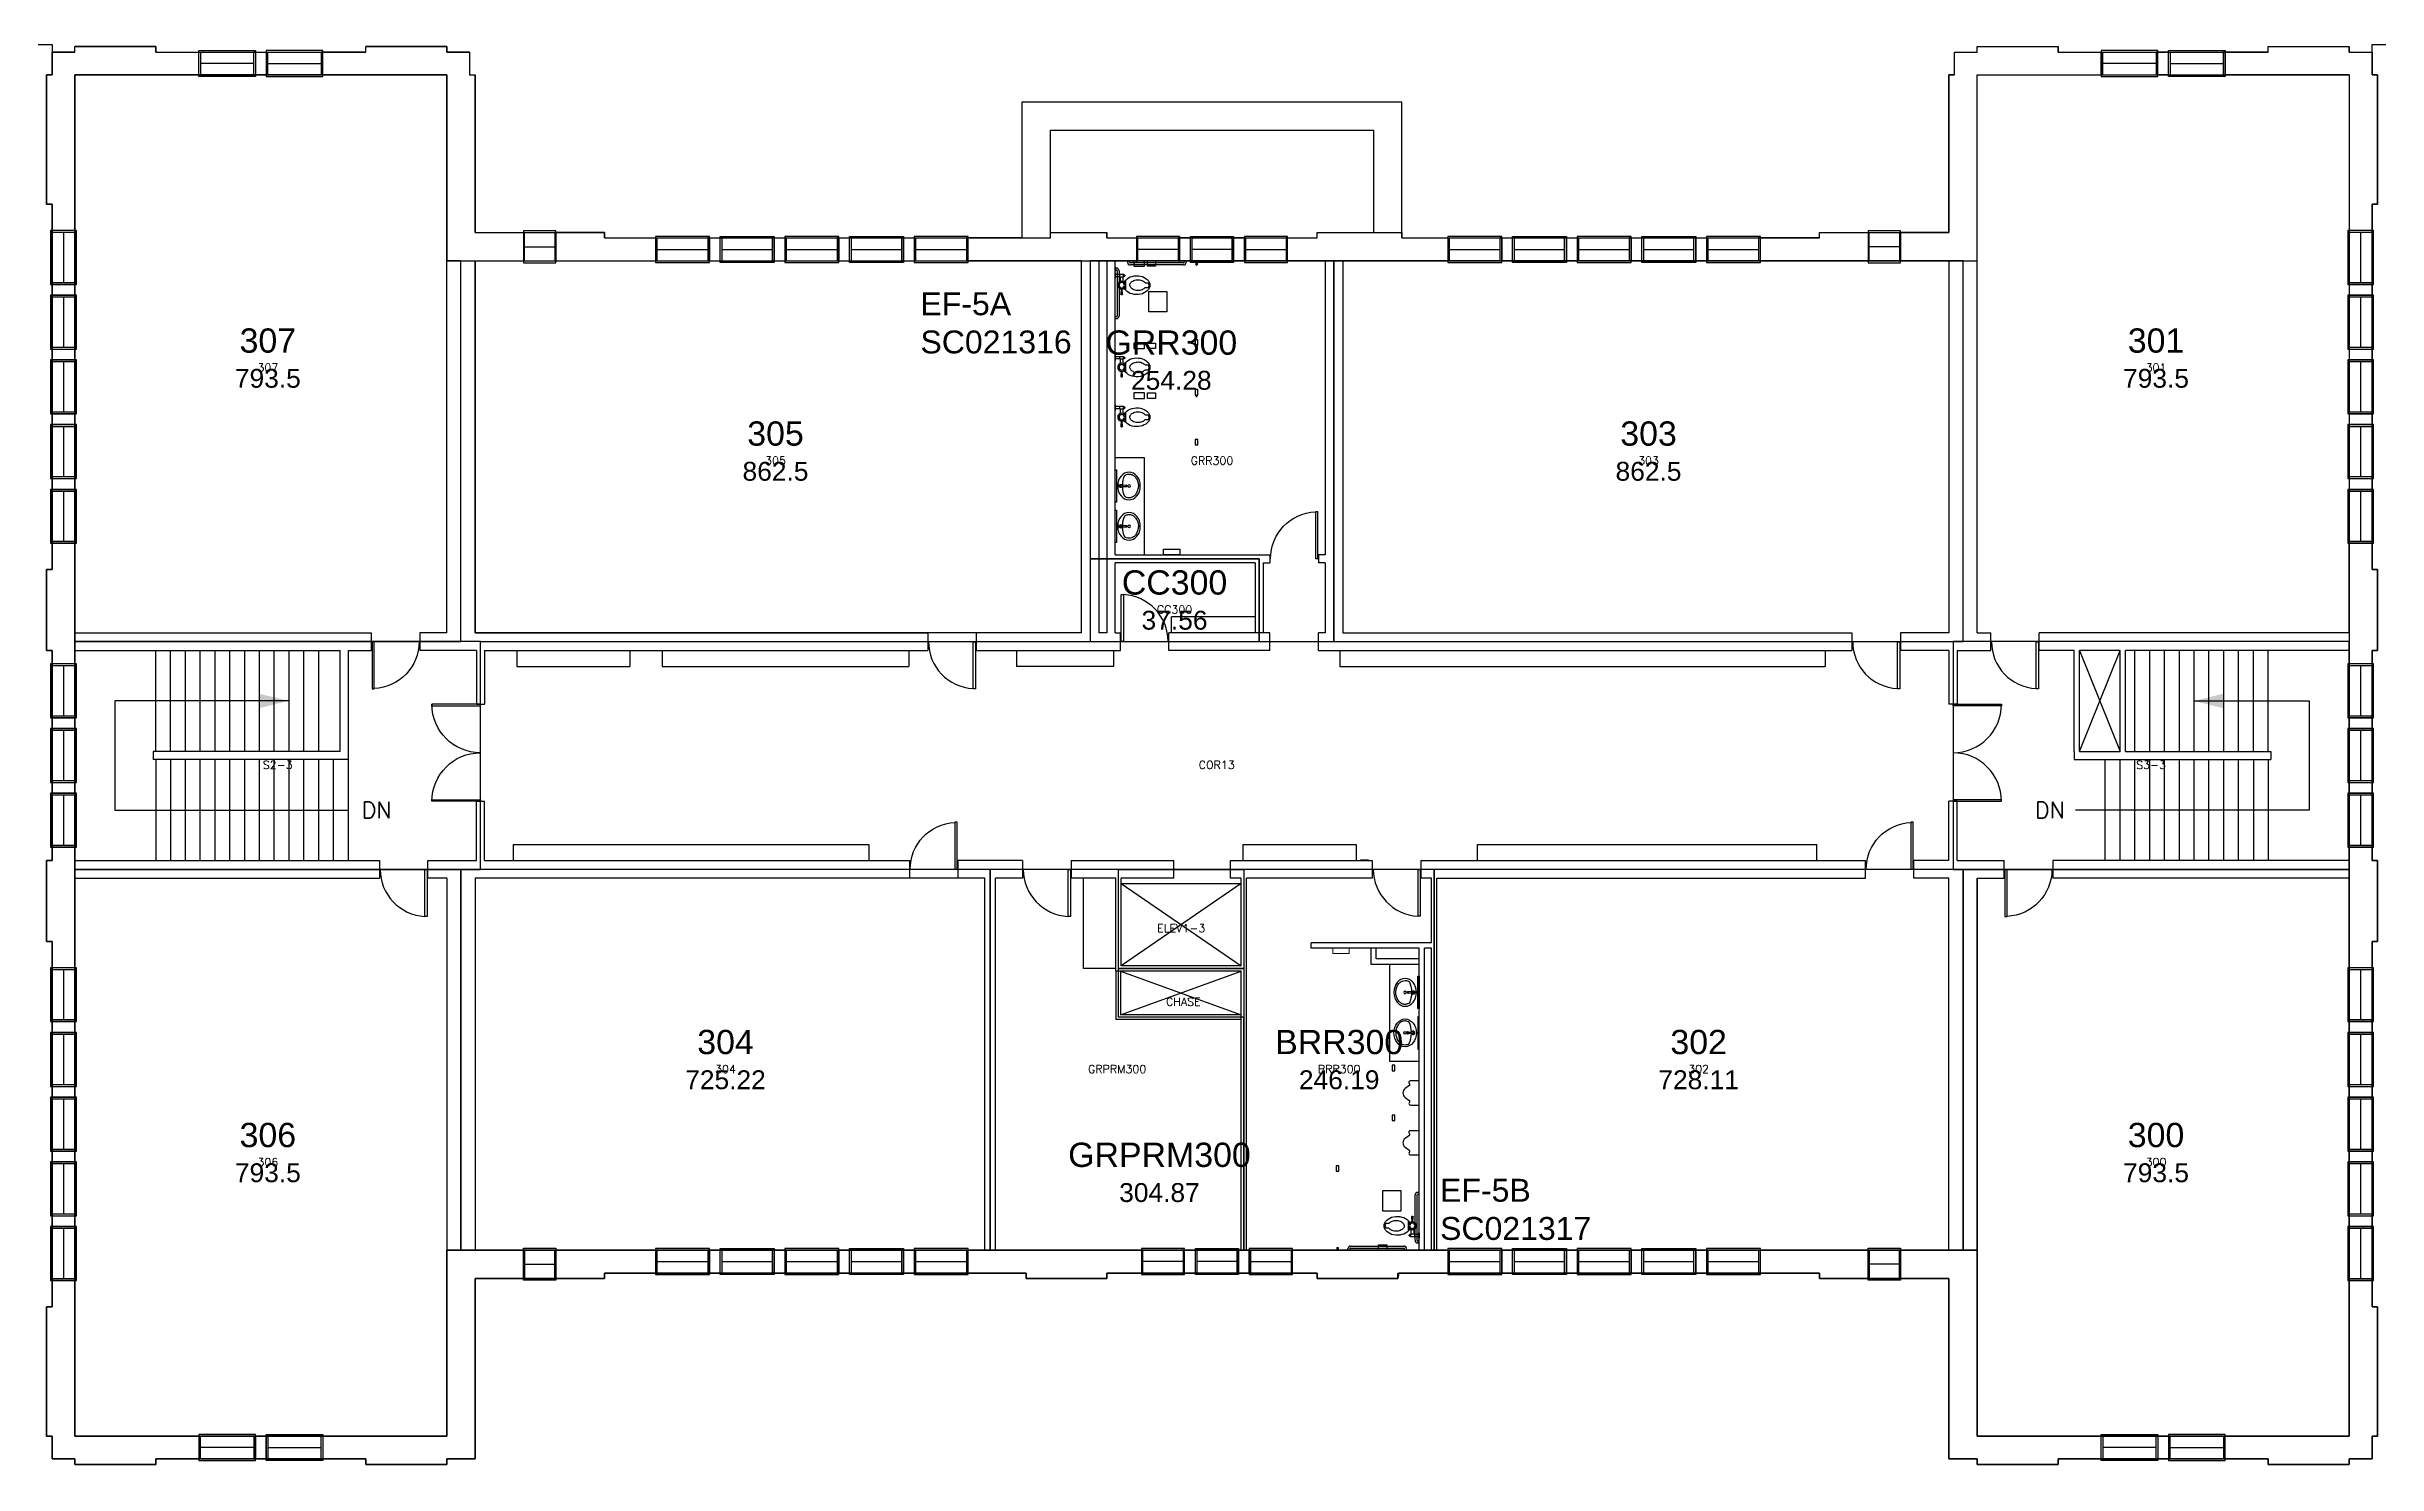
# Model space of a CAD drawing. Header units: inches. Extents: x -13030 to 12419, y -17984 to 4650.
# Drawn here: x -12284 to -10554, y -17732 to -16680 of the extents above; entities that cross this region are included whole.
import ezdxf
from ezdxf.enums import TextEntityAlignment as Align

# ---------------------------------------------------------------- set-up
doc = ezdxf.new("R2010")
doc.units = ezdxf.units.IN
doc.header["$LTSCALE"] = 48
doc.header["$MEASUREMENT"] = 0
doc.layers.get('0').update_dxf_attribs({"linetype": 'CONTINUOUS'})
for name, color, linetype in [('A-DOOR', 30, 'CONTINUOUS'), ('a-flor-chas', 41, 'CONTINUOUS'), ('A-FLOR-STRS', 30, 'CONTINUOUS'), ('A-FLR-TPTN', 30, 'CONTINUOUS'), ('A-FURN', 41, 'CONTINUOUS'), ('A-PFIX', 3, 'CONTINUOUS'), ('a-wall-int', 1, 'CONTINUOUS'), ('A-WALLS', 1, 'CONTINUOUS'), ('A-WIN', 30, 'CONTINUOUS'), ('CAFM_BLDG_OTLN', 41, 'CONTINUOUS'), ('CAFM_Gross', 200, 'CONTINUOUS'), ('CAFM_ID', 8, 'CONTINUOUS'), ('CAFM_MeasuredGross', 50, 'CONTINUOUS'), ('CAFM_SPACE', 5, 'CONTINUOUS'), ('CAFM_Space_Label', 7, 'CONTINUOUS'), ('FCA HVAC EQ', 30, 'CONTINUOUS')]:
    doc.layers.add(name, color=color, linetype=linetype)
doc.layers.add('A-FLOR-SPCL', color=2, linetype='CONTINUOUS', lineweight=15)
doc.layers.add('A-Flor-Tptn', color=30, linetype='CONTINUOUS', lineweight=18)
doc.styles.add('ARIAL', font='arial.ttf')
doc.styles.add('ATT', font='txt')
doc.styles.add('CAFM-TXT', font='txt.shx', dxfattribs={"height": 6})
doc.styles.add('ROMANS', font='ROMANS.shx')

msp = doc.modelspace()

# ---------------------------------------------------------------- texts
at = {"layer": 'A-FLOR-STRS', "style": 'ROMANS'}
for p in [(-12050.1, -17252.3), (-10808.1, -17252.3)]:
    msp.add_text('DN', height=12, dxfattribs=at).set_placement(p)
at = {"layer": 'CAFM_ID', "style": 'CAFM-TXT'}
for s, p in [('307', (-12119.9, -16921)), ('301', (-10718.4, -16921)), ('305', (-11743.1, -16990)), ('GRR300', (-11419.1, -16990)), ('303', (-11095.1, -16990)), ('CC300', (-11446.9, -17100.5)), ('S2-3', (-12112.6, -17215.8)), ('COR13', (-11415.6, -17215.8)), ('S3-3', (-10722.1, -17215.8)), ('ELEV1-3', (-11442, -17337)), ('CHASE', (-11440.4, -17391.5)), ('304', (-11780.2, -17441.5)), ('GRPRM300', (-11489.5, -17441.5)), ('BRR300', (-11324.7, -17441.5)), ('302', (-11057.9, -17441.5)), ('306', (-12119.9, -17510.5)), ('300', (-10718.4, -17510.5))]:
    msp.add_text(s, height=6, dxfattribs=at).set_placement(p, align=Align.CENTER)
at = {"layer": 'CAFM_Space_Label', "color": 7, "char_height": 0.2, "attachment_point": 5}
for s, insert in [('{\\fArial.ttf;\\H18;307}{\\fArial.ttf;\\H14;\\P793.5}', (-12119.9, -16911)), ('{\\fArial.ttf;\\H18;GRR300}{\\fArial.ttf;\\H14;\\P254.28}', (-11449.3, -16912.5)), ('{\\fArial.ttf;\\H18;301}{\\fArial.ttf;\\H14;\\P793.5}', (-10718.4, -16911)), ('{\\fArial.ttf;\\H18;305}{\\fArial.ttf;\\H14;\\P862.5}', (-11743.1, -16980)), ('{\\fArial.ttf;\\H18;303}{\\fArial.ttf;\\H14;\\P862.5}', (-11095.1, -16980)), ('{\\fArial.ttf;\\H18;CC300}{\\fArial.ttf;\\H14;\\P37.56}', (-11446.9, -17090.5)), ('{\\fArial.ttf;\\H18;304}{\\fArial.ttf;\\H14;\\P725.22}', (-11780.2, -17431.5)), ('{\\fArial.ttf;\\H18;BRR300}{\\fArial.ttf;\\H14;\\P246.19}', (-11324.7, -17431.5)), ('{\\fArial.ttf;\\H18;302}{\\fArial.ttf;\\H14;\\P728.11}', (-11057.9, -17431.5)), ('{\\fArial.ttf;\\H18;306}{\\fArial.ttf;\\H14;\\P793.5}', (-12119.9, -17500.5)), ('{\\fArial.ttf;\\H18;300}{\\fArial.ttf;\\H14;\\P793.5}', (-10718.4, -17500.5)), ('{\\fArial.ttf;\\H18;GRPRM300}{\\fArial.ttf;\\H14;\\P304.87}', (-11458.1, -17515.2))]:
    msp.add_mtext(s, dxfattribs=dict(at, insert=insert))
at = {"layer": 'FCA HVAC EQ', "char_height": 17, "width": 121.721, "attachment_point": 1, "style": 'ARIAL'}
for s, insert in [('EF-5A\\PSC021316', (-11635.5, -16862.1)), ('EF-5B\\PSC021317', (-11249.8, -17519.9))]:
    msp.add_mtext(s, dxfattribs=dict(at, insert=insert))

# ---------------------------------------------------------------- blocks, each defined once
blk = doc.blocks.new('WN1')
for p, q in [((0, -0.5625), (0, 0.5625)), ((0, 0.5625), (1, 0.5625)), ((0, 0.5), (0.03125, 0.5)), ((0.03125, 0.5), (0.03125, -0.5)), ((1, 0.5), (0.96875, 0.5)), ((0.96875, -0.5), (0.96875, 0.5)), ((1, 0.5625), (1, -0.5625)), ((0.03125, 0), (0.96875, 0)), ((0, -0.5), (0.03125, -0.5)), ((1, -0.5625), (0, -0.5625)), ((1, -0.5), (0.96875, -0.5))]:
    blk.add_line(p, q)
blk = doc.blocks.new('DR-S90')
for p, q in [((0.015, 0.005), (0.015, 0.97)), ((0.015, 0.97), (0.062, 0.97)), ((0.062, 0.97), (0.062, 0.005)), ((0.062, 0.005), (0.015, 0.005))]:
    blk.add_line(p, q)
blk.add_arc((0.015, 0), 0.97, 360, 87.217)
blk = doc.blocks.new('DR-DOUB')
for p, q in [((0, 0.5), (0.015625, 0.5)), ((0, 0), (0, 0.5)), ((0.015625, 0.5), (0.015625, 0)), ((1, 0.5), (0.984375, 0.5)), ((0.984375, 0.5), (0.984375, 0)), ((1, 0), (1, 0.5)), ((0.015625, 0), (0, 0)), ((0.984375, 0), (1, 0))]:
    blk.add_line(p, q)
for centre, start, end in [((0, 0), 0, 90), ((1, 0), 90, 180)]:
    blk.add_arc(centre, 0.5, start, end)
blk = doc.blocks.new('LEADARR2')
blk.add_solid([(0, 0), (1, 0.25), (1, -0.25)])
blk = doc.blocks.new('A$C158C44AE')
at = {"ltscale": 0.5}
for p, q in [((0, 39), (0.2, 39)), ((0, 36), (0.2, 36)), ((0.2, 39), (0.2, 36)), ((0.2, 38.3), (1, 38.3)), ((0.2, 36.8), (1, 36.8)), ((1.5, 36.3), (1.5, 2.8)), ((3, 36.3), (3, 2.8)), ((8.5, 43.6), (8.5, 43.4)), ((11.5, 43.4), (8.5, 43.4)), ((9.3, 43.4), (9.3, 42.6)), ((10.8, 43.4), (10.8, 42.6)), ((50.8, 42.1), (11.3, 42.1)), ((50.8, 40.6), (11.3, 40.6)), ((11.5, 43.6), (11.5, 43.4)), ((50.5, 43.6), (50.5, 43.4)), ((53.5, 43.4), (50.5, 43.4)), ((51.3, 43.4), (51.3, 42.6)), ((52.8, 43.4), (52.8, 42.6)), ((53.5, 43.6), (53.5, 43.4)), ((0, 3), (0.2, 3)), ((0, 0), (0.2, 0)), ((0.2, 0), (0.2, 3)), ((0.2, 2.3), (1, 2.3)), ((0.2, 0.8), (1, 0.8))]:
    blk.add_line(p, q, dxfattribs=at)
for centre, radius, start, end in [((1, 36.3), 2, 0, 90), ((1, 36.3), 0.5, 0, 90), ((11.3, 42.6), 2, 180, 270), ((11.3, 42.6), 0.5, 180, 270), ((50.8, 42.6), 2, 270, 0), ((50.8, 42.6), 0.5, 270, 0), ((1, 2.8), 0.5, 270, 0), ((1, 2.8), 2, 270, 0)]:
    blk.add_arc(centre, radius, start, end, dxfattribs=at)
blk = doc.blocks.new('uri2')
at = {"flags": 128}
blk.add_lwpolyline([(10.4, 3.3), (7.6, 5.3, -0.277747), (7, 6.1), (7, 6.3, -0.158056), (7.3, 7.3, 0.609508), (6.4, 9), (0, 9), (0, -9), (6.6, -9, 0.685186), (7.4, -7.1, -0.211068), (7, -6.3), (7, -6.1, -0.277747), (7.6, -5.3), (10.4, -3.3, 0.481728), (10.4, 3.3)], format="xyb", close=True, dxfattribs=at)
blk = doc.blocks.new('push lav')
for p, q in [((0.8, -6.1), (-0.7, -6.1)), ((-0.4, -4.7), (-0.5, -2.2)), ((0.5, -2.2), (0.4, -4.7))]:
    blk.add_line(p, q)
for points in [[(-7.9, -3.2, 0.098679), (-0.6, -4.8, 0.098679)], [(0.7, -4.8, 0.097688), (7.9, -3.2)]]:
    blk.add_lwpolyline(points, format="xyb")
blk.add_lwpolyline([(-0.2, -4.7), (0.2, -4.7, -0.414214), (0.8, -5.3), (0.8, -6.9, -0.414214), (0.7, -7), (-0.6, -7, -0.414214), (-0.7, -6.9), (-0.7, -5.3, -0.414214)], format="xyb", close=True)
blk.add_circle((0, 0), 0.933)
for centre, radius, start, end in [((0, -6.2), 1.25, 128.8964, 51.1036), ((0, -6.2), 1, 142.1808, 218.2793), ((0, -2.2), 0.699, 313.1856, 225.4202), ((0, -6.2), 1, 233.5734, 306.4266), ((0, -2.2), 0.498, 354.7676, 181.7296), ((0, -6.2), 1, 321.7207, 37.8192)]:
    blk.add_arc(centre, radius, start, end)
blk.add_ellipse((0, -0.1), major_axis=(-10.3, 0), ratio=0.812465)
blk.add_open_spline([(7.9, -3.2), (8, -2.9), (8.2, -2.7), (8.6, -1.7), (8.8, -1), (8.9, 0.6), (8.7, 1.4), (8.1, 2.9), (7.6, 3.6), (6.3, 4.8), (5.5, 5.4), (3.6, 6.3), (2.6, 6.6), (0.5, 6.9), (-0.6, 6.9), (-2.7, 6.5), (-3.7, 6.2), (-5.6, 5.3), (-6.4, 4.8), (-7.6, 3.5), (-8.1, 2.8), (-8.7, 1.3), (-8.8, 0.6), (-8.8, -0.1), (-8.8, -0.7), (-8.7, -1.3), (-8.4, -2.3), (-8.2, -2.8), (-7.9, -3.2)], degree=3, knots=[2.657916, 2.657916, 2.657916, 2.657916, 2.76688, 2.76688, 3.121874, 3.121874, 3.476868, 3.476868, 3.831863, 3.831863, 4.186857, 4.186857, 4.541851, 4.541851, 4.896845, 4.896845, 5.251839, 5.251839, 5.606834, 5.606834, 5.961828, 5.961828, 6.283185, 6.283185, 6.283185, 6.565106, 6.565106, 6.766844, 6.766844, 6.766844, 6.766844])
blk = doc.blocks.new('toidy3')
at = {"color": 0, "linetype": 'ByBlock', "lineweight": -2}
for p, q in [((4.6, 3), (4.4, 6.7)), ((4.6, 7), (5.3, 7)), ((5.6, 6.7), (5.4, 3)), ((8, 3.7), (8, -3.7)), ((22.4, 1.8), (25.7, 1.8)), ((3.5, -6.3), (0.2, -6.3)), ((3.5, -7.9), (0.2, -7.9)), ((4, -2.8), (4, -6)), ((6, -2.8), (6, -6)), ((22.4, -1.8), (25.7, -1.8))]:
    blk.add_line(p, q, dxfattribs=at)
for points in [[(0, -9.1), (0.2, -9.1), (0.2, -5.1), (0, -5.1)], [(3.5, -8.1), (6.4, -8.1), (6.4, -6), (3.5, -6)], [(6.4, -7.9), (6.9, -7.9), (6.9, -6.3), (6.4, -6.3)], [(6.9, -7.4), (7.3, -7.4), (7.3, -6.7), (6.9, -6.7)]]:
    blk.add_lwpolyline(points, close=True, dxfattribs=at)
for radius in [3.02, 2.02]:
    blk.add_circle((5, 0), radius, dxfattribs=at)
for centre, radius, start, end in [((4.6, 6.7), 0.25, 90, 185.3528), ((5.3, 6.7), 0.25, 354.6472, 90), ((3.6, 8), 6.17, 298.4995, 315.9186), ((3.6, -8), 6.17, 44.0814, 61.5005)]:
    blk.add_arc(centre, radius, start, end, dxfattribs=at)
blk.add_ellipse((16.2, 0), major_axis=(9.75, 0), ratio=0.717949, start_param=3.703662, end_param=8.862708, dxfattribs=at)
for points, knots in [([(22.4, 1.8), (22.2, 1.9), (22.1, 2.1), (21.6, 2.5), (21.3, 2.8), (20.4, 3.3), (19.8, 3.5), (18.7, 3.8), (18.1, 3.9), (16.9, 4), (16.3, 4), (15.2, 3.8), (14.6, 3.7), (13.6, 3.3), (13.1, 3), (12.3, 2.5), (12, 2.2), (11.5, 1.5), (11.3, 1.2), (11.1, 0.6), (11, 0.3), (11, 0), (11, 0), (11, 0), (11, -0.3), (11, -0.6), (11.3, -1.2), (11.4, -1.5), (11.9, -2.1), (12.2, -2.4), (13, -3), (13.5, -3.2), (14.5, -3.6), (15, -3.8), (16.2, -4), (16.8, -4), (18, -4), (18.6, -3.9), (19.7, -3.6), (20.3, -3.4), (21.2, -2.9), (21.6, -2.6), (22.1, -2.1), (22.2, -1.9), (22.4, -1.8)], [3.676977, 3.676977, 3.676977, 3.676977, 3.813181, 3.813181, 4.085551, 4.085551, 4.357921, 4.357921, 4.630291, 4.630291, 4.902661, 4.902661, 5.175031, 5.175031, 5.447402, 5.447402, 5.719772, 5.719772, 5.992142, 5.992142, 6.264512, 6.264512, 6.283185, 6.283185, 6.283185, 6.555555, 6.555555, 6.827925, 6.827925, 7.100296, 7.100296, 7.372666, 7.372666, 7.645036, 7.645036, 7.917406, 7.917406, 8.189776, 8.189776, 8.462146, 8.462146, 8.734516, 8.734516, 8.889387, 8.889387, 8.889387, 8.889387]), ([(24.6, -1.8), (24.7, -1.5), (24.8, -1.1), (25.1, -0.2), (25, 0.5), (24.8, 1.4), (24.7, 1.6), (24.6, 1.8)], [2.8272874, 2.8272874, 2.8272874, 2.8272874, 2.9918259, 2.9918259, 3.3572959, 3.3572959, 3.4559427, 3.4559427, 3.4559427, 3.4559427])]:
    blk.add_open_spline(points, degree=3, knots=knots, dxfattribs=at)
at = {"style": 'ATT', "text_generation_flag": 4}
for tag, p, flags in [('ROOM_NUMBER', (36.1, -17.5), 1), ('ITEM', (36.1, -2.5), 3)]:
    blk.add_attdef(tag, p, '', height=6, dxfattribs=dict(at, flags=flags))

# ---------------------------------------------------------------- linework, layer by layer
at = {"layer": 'A-DOOR'}
for p, q in [((-11266.2, -17325), (-11266.2, -17290.3)), ((-11266.2, -17290.3), (-11264.5, -17290.3)), ((-11264.5, -17290.3), (-11264.5, -17325)), ((-11264.5, -17325), (-11266.2, -17325))]:
    msp.add_line(p, q, dxfattribs=at)
msp.add_ellipse((-11264.5, -17290.1), major_axis=(-24.7, -24.7), ratio=1, start_param=5.497787, end_param=7.020011, dxfattribs=at)
at = {"layer": 'a-flor-chas'}
for p, q in [((-11487, -17398.2), (-11397.4, -17365.8)), ((-11487, -17365.8), (-11397.4, -17398.2))]:
    msp.add_line(p, q, dxfattribs=at)
at = {"layer": 'A-FLOR-SPCL'}
msp.add_line((-11302.9, -17283.1), (-11308.9, -17283.1), dxfattribs=at)
at = {"layer": 'A-FLOR-STRS'}
for p, q in [((-12203.1, -17202.8), (-12203.1, -17127.8)), ((-12192.1, -17202.8), (-12192.1, -17127.8)), ((-12181.1, -17202.8), (-12181.1, -17127.8)), ((-12170.1, -17202.8), (-12170.1, -17127.8)), ((-12159.1, -17202.8), (-12159.1, -17127.8)), ((-12148.1, -17202.8), (-12148.1, -17127.8)), ((-12137.1, -17152.6), (-12137.1, -17127.8)), ((-12126.1, -17202.8), (-12126.1, -17127.8)), ((-12115.1, -17202.8), (-12115.1, -17127.8)), ((-12104.1, -17202.8), (-12104.1, -17127.8)), ((-12093.1, -17202.8), (-12093.1, -17127.8)), ((-12082.1, -17202.8), (-12082.1, -17127.8)), ((-10775.1, -17202.8), (-10745.1, -17127.8)), ((-10775.1, -17127.8), (-10745.1, -17202.8)), ((-10734.1, -17202.8), (-10734.1, -17127.8)), ((-10723.1, -17202.8), (-10723.1, -17127.8)), ((-10712.1, -17202.8), (-10712.1, -17127.8)), ((-10701.1, -17202.8), (-10701.1, -17127.8)), ((-10690.1, -17202.8), (-10690.1, -17127.8)), ((-10679.1, -17202.8), (-10679.1, -17127.8)), ((-10668.1, -17202.8), (-10668.1, -17127.8)), ((-10657.1, -17202.8), (-10657.1, -17127.8)), ((-10646.1, -17202.8), (-10646.1, -17127.8)), ((-10635.1, -17202.8), (-10635.1, -17127.8)), ((-12137.1, -17202.8), (-12137.1, -17152.9)), ((-12233.4, -17165.3), (-12233.4, -17246.3)), ((-12104.8, -17165.3), (-12233.4, -17165.3)), ((-10690.1, -17165.3), (-10604.8, -17165.3)), ((-10604.8, -17165.3), (-10604.8, -17246.3)), ((-12203.1, -17208.8), (-12203.1, -17283.8)), ((-12192.1, -17208.8), (-12192.1, -17283.8)), ((-12181.1, -17283.8), (-12181.1, -17208.8)), ((-12170.1, -17283.8), (-12170.1, -17208.8)), ((-12159.1, -17283.8), (-12159.1, -17208.8)), ((-12148.1, -17283.8), (-12148.1, -17208.8)), ((-12137.1, -17283.8), (-12137.1, -17208.8)), ((-12126.1, -17283.8), (-12126.1, -17208.8)), ((-12115.1, -17283.8), (-12115.1, -17208.8)), ((-12104.1, -17283.8), (-12104.1, -17208.8)), ((-12093.1, -17283.8), (-12093.1, -17208.8)), ((-12082.1, -17283.8), (-12082.1, -17208.8)), ((-12071.1, -17283.8), (-12071.1, -17208.8)), ((-12060.1, -17283.8), (-12060.1, -17208.8)), ((-10756.1, -17283.8), (-10756.1, -17208.8)), ((-10745.1, -17283.8), (-10745.1, -17208.8)), ((-10734.1, -17283.8), (-10734.1, -17208.8)), ((-10723.1, -17283.8), (-10723.1, -17208.8)), ((-10712.1, -17283.8), (-10712.1, -17208.8)), ((-10701.1, -17283.8), (-10701.1, -17208.8)), ((-10690.1, -17283.8), (-10690.1, -17208.8)), ((-10679.1, -17283.8), (-10679.1, -17208.8)), ((-10668.1, -17283.8), (-10668.1, -17208.8)), ((-10657.1, -17283.8), (-10657.1, -17208.8)), ((-10646.1, -17208.8), (-10646.1, -17283.8)), ((-10635.1, -17208.8), (-10635.1, -17283.8)), ((-12233.4, -17246.3), (-12060.1, -17246.3)), ((-10604.8, -17246.3), (-10778.1, -17246.3))]:
    msp.add_line(p, q, dxfattribs=at)
at = {"layer": 'A-Flor-Tptn'}
msp.add_lwpolyline([(-11329.3, -17348.8), (-11329.3, -17352.8), (-11317.3, -17352.8), (-11317.3, -17348.8), (-11329.3, -17348.8)], dxfattribs=at)
at = {"layer": 'A-FLR-TPTN'}
for p, q in [((-11431.1, -16838.8), (-11431.1, -16841.8)), ((-11431.1, -16841.8), (-11430.1, -16841.8)), ((-11430.1, -16838.8), (-11430.1, -16841.8)), ((-11431.1, -16902.3), (-11430.1, -16902.3)), ((-11431.1, -16939.3), (-11430.1, -16939.3)), ((-11491.1, -16993.8), (-11490.1, -16993.8)), ((-11490.1, -16993.8), (-11490.1, -17017.8)), ((-11490.1, -17017.8), (-11491.1, -17017.8)), ((-11491.1, -17023.8), (-11490.1, -17023.8)), ((-11490.1, -17023.8), (-11490.1, -17047.8)), ((-11490.1, -17047.8), (-11491.1, -17047.8)), ((-11266.4, -17393.6), (-11266.4, -17369.6)), ((-11266.4, -17369.6), (-11265.4, -17369.6)), ((-11265.4, -17369.6), (-11265.4, -17393.6)), ((-11265.4, -17393.6), (-11266.4, -17393.6)), ((-11266.4, -17399.6), (-11266.4, -17423.6)), ((-11265.4, -17399.6), (-11266.4, -17399.6)), ((-11265.4, -17423.6), (-11265.4, -17399.6)), ((-11266.4, -17423.6), (-11265.4, -17423.6)), ((-11326.4, -17570.8), (-11325.4, -17570.8)), ((-11326.4, -17570.8), (-11326.4, -17572.8)), ((-11325.4, -17570.8), (-11325.4, -17572.8))]:
    msp.add_line(p, q, dxfattribs=at)
for points in [[(-11477.1, -16842.8), (-11469.1, -16842.8), (-11469.1, -16838.8), (-11477.1, -16838.8), (-11477.1, -16842.8)], [(-11467.1, -16838.8), (-11461.1, -16838.8), (-11461.1, -16842.8), (-11467.1, -16842.8), (-11467.1, -16838.8)], [(-11477.1, -16903.8), (-11469.1, -16903.8), (-11469.1, -16899.8), (-11477.1, -16899.8), (-11477.1, -16903.8)], [(-11467.1, -16899.8), (-11461.1, -16899.8), (-11461.1, -16903.8), (-11467.1, -16903.8), (-11467.1, -16899.8)], [(-11431.6, -16897.3), (-11431.6, -16901.3), (-11429.6, -16901.3), (-11429.6, -16897.3), (-11431.6, -16897.3)], [(-11431.6, -16934.3), (-11431.6, -16938.3), (-11429.6, -16938.3), (-11429.6, -16934.3), (-11431.6, -16934.3)], [(-11477.1, -16940.8), (-11469.1, -16940.8), (-11469.1, -16936.8), (-11477.1, -16936.8), (-11477.1, -16940.8)], [(-11467.1, -16936.8), (-11461.1, -16936.8), (-11461.1, -16940.8), (-11467.1, -16940.8), (-11467.1, -16936.8)], [(-11431.6, -16971.3), (-11431.6, -16975.3), (-11429.6, -16975.3), (-11429.6, -16971.3), (-11431.6, -16971.3)], [(-11455.1, -17056.8), (-11455.1, -17052.8), (-11443.1, -17052.8), (-11443.1, -17056.8), (-11455.1, -17056.8)], [(-11285.4, -17435.7), (-11285.4, -17439.7), (-11283.4, -17439.7), (-11283.4, -17435.7), (-11285.4, -17435.7)], [(-11285.4, -17472.7), (-11285.4, -17476.7), (-11283.4, -17476.7), (-11283.4, -17472.7), (-11285.4, -17472.7)], [(-11326.9, -17510.3), (-11326.9, -17514.3), (-11324.9, -17514.3), (-11324.9, -17510.3), (-11326.9, -17510.3)], [(-11289.4, -17572.8), (-11295.4, -17572.8), (-11295.4, -17568.8), (-11289.4, -17568.8), (-11289.4, -17572.8)]]:
    msp.add_lwpolyline(points, dxfattribs=at)
at = {"layer": 'A-FURN'}
for p, q in [((-11387.1, -17102.8), (-11449.1, -17102.8)), ((-11449.1, -17114.8), (-11449.1, -17102.8)), ((-11935.1, -17127.8), (-11935.1, -17139.8)), ((-11935.1, -17139.8), (-11851.1, -17139.8)), ((-11851.1, -17127.8), (-11851.1, -17139.8)), ((-11827.1, -17127.8), (-11827.1, -17139.8)), ((-11827.1, -17139.8), (-11644.1, -17139.8)), ((-11644.1, -17127.8), (-11644.1, -17139.8)), ((-11564.1, -17127.8), (-11564.1, -17139.8)), ((-11492.1, -17139.8), (-11564.1, -17139.8)), ((-11492.1, -17127.8), (-11492.1, -17139.8)), ((-11324.1, -17127.8), (-11324.1, -17139.8)), ((-11324.1, -17139.8), (-10964.1, -17139.8)), ((-10964.1, -17127.8), (-10964.1, -17139.8)), ((-11937.7, -17271.8), (-11673.7, -17271.8)), ((-11937.7, -17271.8), (-11937.7, -17283.8)), ((-11673.7, -17271.8), (-11673.7, -17283.8)), ((-11396.1, -17271.8), (-11312.1, -17271.8)), ((-11396.1, -17271.8), (-11396.1, -17283.8)), ((-11312.1, -17271.8), (-11312.1, -17283.8)), ((-11222.1, -17271.8), (-10970.1, -17271.8)), ((-11222.1, -17283.8), (-11222.1, -17271.8)), ((-10970.1, -17283.8), (-10970.1, -17271.8)), ((-11514.6, -17363.8), (-11514.6, -17296.8)), ((-11397.4, -17300.8), (-11486.6, -17361.8)), ((-11486.6, -17300.8), (-11397.4, -17361.8)), ((-11486.6, -17300.8), (-11397.4, -17300.8)), ((-11490.6, -17363.8), (-11514.6, -17363.8))]:
    msp.add_line(p, q, dxfattribs=at)
for points in [[(-11469.1, -17056.8), (-11469.1, -16984.8), (-11491.1, -16984.8)], [(-11287.4, -17360.6), (-11287.4, -17432.6), (-11265.4, -17432.6)]]:
    msp.add_lwpolyline(points, dxfattribs=at)
at = {"layer": 'A-PFIX'}
for p, q in [((-11491.1, -17013.7), (-11491.1, -16989.7)), ((-11491.1, -17013.7), (-11491.1, -16989.7)), ((-11491.1, -17043.7), (-11491.1, -17019.7)), ((-11491.1, -17043.7), (-11491.1, -17019.7))]:
    msp.add_line(p, q, dxfattribs=at)
at = {"layer": 'a-wall-int'}
for p, q in [((-11490.6, -17365.8), (-11490.6, -17401.8)), ((-11487, -17365.8), (-11487, -17398.2)), ((-11397.4, -17401.8), (-11490.6, -17401.8)), ((-11397.4, -17398.2), (-11487, -17398.2))]:
    msp.add_line(p, q, dxfattribs=at)
at = {"layer": 'A-WALLS'}
for p, q in [((-12263.1, -16683.8), (-12280.1, -16683.8)), ((-12280.1, -16700.8), (-12280.1, -16683.8)), ((-12263.1, -16683.8), (-12263.1, -16679.8)), ((-12203.1, -16679.8), (-12263.1, -16679.8)), ((-12203.1, -16683.8), (-12203.1, -16679.8)), ((-12203.1, -16683.8), (-12171.1, -16683.8)), ((-12171.1, -16700.8), (-12171.1, -16683.8)), ((-12129.1, -16683.8), (-12121.1, -16683.8)), ((-12129.1, -16683.8), (-12129.1, -16700.8)), ((-12121.1, -16683.8), (-12121.1, -16700.8)), ((-12047.1, -16683.8), (-12079.1, -16683.8)), ((-12079.1, -16700.8), (-12079.1, -16683.8)), ((-12047.1, -16683.8), (-12047.1, -16679.8)), ((-11987.1, -16679.8), (-12047.1, -16679.8)), ((-11987.1, -16683.8), (-11987.1, -16679.8)), ((-11970.1, -16683.8), (-11987.1, -16683.8)), ((-11970.1, -16683.8), (-11970.1, -16700.8)), ((-10868.1, -16700.8), (-10868.1, -16683.8)), ((-10868.1, -16683.8), (-10851.1, -16683.8)), ((-10851.1, -16683.8), (-10851.1, -16679.8)), ((-10851.1, -16679.8), (-10791.1, -16679.8)), ((-10791.1, -16683.8), (-10791.1, -16679.8)), ((-10791.1, -16683.8), (-10759.1, -16683.8)), ((-10759.1, -16700.8), (-10759.1, -16683.8)), ((-10717.1, -16700.8), (-10717.1, -16683.8)), ((-10709.1, -16683.8), (-10717.1, -16683.8)), ((-10709.1, -16700.8), (-10709.1, -16683.8)), ((-10635.1, -16683.8), (-10667.1, -16683.8)), ((-10667.1, -16700.8), (-10667.1, -16683.8)), ((-10635.1, -16679.8), (-10575.1, -16679.8)), ((-10635.1, -16683.8), (-10635.1, -16679.8)), ((-10575.1, -16683.8), (-10575.1, -16679.8)), ((-10575.1, -16683.8), (-10558.1, -16683.8)), ((-10558.1, -16700.8), (-10558.1, -16683.8)), ((-12284.1, -16700.8), (-12284.1, -16796.8)), ((-12280.1, -16700.8), (-12284.1, -16700.8)), ((-12263.1, -16700.8), (-12263.1, -16816.3)), ((-12263.1, -16700.8), (-12171.1, -16700.8)), ((-12129.1, -16700.8), (-12121.1, -16700.8)), ((-11987.1, -16700.8), (-12079.1, -16700.8)), ((-11987.1, -17114.8), (-11987.1, -16700.8)), ((-11970.1, -16700.8), (-11966.1, -16700.8)), ((-11966.1, -16700.8), (-11966.1, -16817.8)), ((-11966.1, -16817.8), (-11966.1, -16700.8)), ((-10872.1, -16700.8), (-10872.1, -16817.8)), ((-10868.1, -16700.8), (-10872.1, -16700.8)), ((-10851.1, -17114.8), (-10851.1, -16700.8)), ((-10851.1, -16700.8), (-10759.1, -16700.8)), ((-10709.1, -16700.8), (-10717.1, -16700.8)), ((-10575.1, -16700.8), (-10667.1, -16700.8)), ((-10575.1, -16700.8), (-10575.1, -16816.3)), ((-10558.1, -16700.8), (-10554.1, -16700.8)), ((-10554.1, -16700.8), (-10554.1, -16796.8)), ((-11560.1, -16720.8), (-11278.1, -16720.8)), ((-11560.1, -16821.8), (-11560.1, -16720.8)), ((-11278.1, -16821.8), (-11278.1, -16720.8)), ((-11539.1, -16741.8), (-11299.1, -16741.8)), ((-11539.1, -16817.8), (-11539.1, -16741.8)), ((-11299.1, -16817.8), (-11299.1, -16741.8)), ((-12280.1, -16796.8), (-12284.1, -16796.8)), ((-12280.1, -16796.8), (-12280.1, -16816.3)), ((-10558.1, -16796.8), (-10554.1, -16796.8)), ((-10558.1, -16796.8), (-10558.1, -16816.3)), ((-12263.1, -16816.3), (-12280.1, -16816.3)), ((-11966.1, -16817.8), (-11930.1, -16817.8)), ((-11930.1, -16817.8), (-11930.1, -16838.8)), ((-11906.1, -16817.8), (-11906.1, -16838.8)), ((-11870.1, -16817.8), (-11906.1, -16817.8)), ((-11870.1, -16821.8), (-11870.1, -16817.8)), ((-11870.1, -16821.8), (-11832.1, -16821.8)), ((-11832.1, -16821.8), (-11832.1, -16838.8)), ((-11792.1, -16821.8), (-11792.1, -16838.8)), ((-11792.1, -16821.8), (-11784.1, -16821.8)), ((-11784.1, -16838.8), (-11784.1, -16821.8)), ((-11744.1, -16838.8), (-11744.1, -16821.8)), ((-11744.1, -16821.8), (-11736.1, -16821.8)), ((-11736.1, -16821.8), (-11736.1, -16838.8)), ((-11696.1, -16821.8), (-11696.1, -16838.8)), ((-11696.1, -16821.8), (-11688.1, -16821.8)), ((-11688.1, -16838.8), (-11688.1, -16821.8)), ((-11648.1, -16838.8), (-11648.1, -16821.8)), ((-11648.1, -16821.8), (-11640.1, -16821.8)), ((-11640.1, -16821.8), (-11640.1, -16838.8)), ((-11600.1, -16838.8), (-11600.1, -16821.8)), ((-11560.1, -16821.8), (-11600.1, -16821.8)), ((-11539.1, -16817.8), (-11497.1, -16817.8)), ((-11497.1, -16821.8), (-11497.1, -16817.8)), ((-11497.1, -16821.8), (-11475.1, -16821.8)), ((-11475.1, -16821.8), (-11475.1, -16838.8)), ((-11443.1, -16838.8), (-11443.1, -16821.8)), ((-11435.1, -16821.8), (-11443.1, -16821.8)), ((-11435.1, -16838.8), (-11435.1, -16821.8)), ((-11403.1, -16838.8), (-11403.1, -16821.8)), ((-11395.1, -16821.8), (-11403.1, -16821.8)), ((-11395.1, -16838.8), (-11395.1, -16821.8)), ((-11363.1, -16821.8), (-11341.1, -16821.8)), ((-11363.1, -16838.8), (-11363.1, -16821.8)), ((-11341.1, -16821.8), (-11341.1, -16817.8)), ((-11341.1, -16817.8), (-11299.1, -16817.8)), ((-11278.1, -16821.8), (-11244.1, -16821.8)), ((-11244.1, -16821.8), (-11244.1, -16838.8)), ((-11204.1, -16821.8), (-11196.1, -16821.8)), ((-11204.1, -16821.8), (-11204.1, -16838.8)), ((-11196.1, -16838.8), (-11196.1, -16821.8)), ((-11156.1, -16821.8), (-11148.1, -16821.8)), ((-11156.1, -16838.8), (-11156.1, -16821.8)), ((-11148.1, -16821.8), (-11148.1, -16838.8)), ((-11108.1, -16821.8), (-11100.1, -16821.8)), ((-11108.1, -16821.8), (-11108.1, -16838.8)), ((-11100.1, -16838.8), (-11100.1, -16821.8)), ((-11060.1, -16821.8), (-11052.1, -16821.8)), ((-11060.1, -16838.8), (-11060.1, -16821.8)), ((-11052.1, -16821.8), (-11052.1, -16838.8)), ((-10968.1, -16821.8), (-11012.1, -16821.8)), ((-11012.1, -16838.8), (-11012.1, -16821.8)), ((-10968.1, -16817.8), (-10932.1, -16817.8)), ((-10968.1, -16821.8), (-10968.1, -16817.8)), ((-10932.1, -16817.8), (-10932.1, -16838.8)), ((-10908.1, -16817.8), (-10908.1, -16838.8)), ((-10872.1, -16817.8), (-10908.1, -16817.8)), ((-10558.1, -16816.3), (-10575.1, -16816.3)), ((-11966.1, -16838.8), (-11930.1, -16838.8)), ((-11966.1, -16838.8), (-11966.1, -17114.8)), ((-11906.1, -16838.8), (-11832.1, -16838.8)), ((-11792.1, -16838.8), (-11784.1, -16838.8)), ((-11744.1, -16838.8), (-11736.1, -16838.8)), ((-11696.1, -16838.8), (-11688.1, -16838.8)), ((-11648.1, -16838.8), (-11640.1, -16838.8)), ((-11516.1, -16838.8), (-11600.1, -16838.8)), ((-11516.1, -16838.8), (-11516.1, -17114.8)), ((-11503.1, -16838.8), (-11497.1, -16838.8)), ((-11503.1, -16838.8), (-11503.1, -17114.8)), ((-11497.1, -16838.8), (-11497.1, -17114.8)), ((-11491.1, -16838.8), (-11475.1, -16838.8)), ((-11491.1, -17056.8), (-11491.1, -16838.8)), ((-11491.1, -16874.3), (-11491.1, -16838.8)), ((-11435.1, -16838.8), (-11443.1, -16838.8)), ((-11395.1, -16838.8), (-11403.1, -16838.8)), ((-11363.1, -16838.8), (-11335.1, -16838.8)), ((-11335.1, -16838.8), (-11335.1, -17056.8)), ((-11322.1, -16838.8), (-11322.1, -17114.8)), ((-11322.1, -16838.8), (-11244.1, -16838.8)), ((-11204.1, -16838.8), (-11196.1, -16838.8)), ((-11156.1, -16838.8), (-11148.1, -16838.8)), ((-11108.1, -16838.8), (-11100.1, -16838.8)), ((-11060.1, -16838.8), (-11052.1, -16838.8)), ((-10932.1, -16838.8), (-11012.1, -16838.8)), ((-10872.1, -16838.8), (-10908.1, -16838.8)), ((-10872.1, -16838.8), (-10872.1, -17114.8)), ((-12280.1, -16856.3), (-12280.1, -16864.3)), ((-12263.1, -16856.3), (-12280.1, -16856.3)), ((-12280.1, -16864.3), (-12263.1, -16864.3)), ((-12263.1, -16864.3), (-12280.1, -16864.3)), ((-12263.1, -16856.3), (-12263.1, -16864.3)), ((-10558.1, -16856.3), (-10575.1, -16856.3)), ((-10575.1, -16856.3), (-10575.1, -16864.3)), ((-10558.1, -16864.3), (-10575.1, -16864.3)), ((-10575.1, -16864.3), (-10558.1, -16864.3)), ((-10558.1, -16856.3), (-10558.1, -16864.3)), ((-12280.1, -16904.3), (-12280.1, -16912.3)), ((-12280.1, -16904.3), (-12263.1, -16904.3)), ((-12263.1, -16912.3), (-12280.1, -16912.3)), ((-12280.1, -16912.3), (-12263.1, -16912.3)), ((-12263.1, -16904.3), (-12263.1, -16912.3)), ((-10575.1, -16904.3), (-10558.1, -16904.3)), ((-10575.1, -16904.3), (-10575.1, -16912.3)), ((-10575.1, -16912.3), (-10558.1, -16912.3)), ((-10558.1, -16912.3), (-10575.1, -16912.3)), ((-10558.1, -16904.3), (-10558.1, -16912.3)), ((-12280.1, -16952.3), (-12280.1, -16960.3)), ((-12263.1, -16952.3), (-12280.1, -16952.3)), ((-12263.1, -16952.3), (-12263.1, -16960.3)), ((-10558.1, -16952.3), (-10575.1, -16952.3)), ((-10575.1, -16952.3), (-10575.1, -16960.3)), ((-10558.1, -16952.3), (-10558.1, -16960.3)), ((-12280.1, -16960.3), (-12263.1, -16960.3)), ((-12263.1, -16960.3), (-12280.1, -16960.3)), ((-10558.1, -16960.3), (-10575.1, -16960.3)), ((-10575.1, -16960.3), (-10558.1, -16960.3)), ((-12280.1, -17000.3), (-12280.1, -17008.3)), ((-12280.1, -17000.3), (-12263.1, -17000.3)), ((-12263.1, -17000.3), (-12263.1, -17008.3)), ((-10575.1, -17000.3), (-10558.1, -17000.3)), ((-10575.1, -17000.3), (-10575.1, -17008.3)), ((-10558.1, -17000.3), (-10558.1, -17008.3)), ((-12263.1, -17008.3), (-12280.1, -17008.3)), ((-12280.1, -17008.3), (-12263.1, -17008.3)), ((-10575.1, -17008.3), (-10558.1, -17008.3)), ((-10558.1, -17008.3), (-10575.1, -17008.3)), ((-12280.1, -17067.8), (-12280.1, -17048.3)), ((-12263.1, -17048.3), (-12280.1, -17048.3)), ((-12263.1, -17114.8), (-12263.1, -17048.3)), ((-11491.1, -17056.8), (-11376.1, -17056.8)), ((-11376.1, -17056.8), (-11376.1, -17062.8)), ((-11335.1, -17056.8), (-11340.1, -17056.8)), ((-11340.1, -17056.8), (-11340.1, -17062.8)), ((-10575.1, -17114.8), (-10575.1, -17048.3)), ((-10558.1, -17048.3), (-10575.1, -17048.3)), ((-10558.1, -17067.8), (-10558.1, -17048.3)), ((-12284.1, -17067.8), (-12284.1, -17127.8)), ((-12280.1, -17067.8), (-12284.1, -17067.8)), ((-11491.1, -17114.8), (-11491.1, -17062.8)), ((-11387.1, -17062.8), (-11491.1, -17062.8)), ((-11387.1, -17062.8), (-11387.1, -17114.8)), ((-11381.1, -17062.8), (-11381.1, -17114.8)), ((-11381.1, -17062.8), (-11376.1, -17062.8)), ((-11335.1, -17062.8), (-11340.1, -17062.8)), ((-11335.1, -17062.8), (-11335.1, -17114.8)), ((-10558.1, -17067.8), (-10554.1, -17067.8)), ((-10554.1, -17067.8), (-10554.1, -17127.8)), ((-12263.1, -17114.8), (-12043.1, -17114.8)), ((-12043.1, -17114.8), (-12043.1, -17127.8)), ((-11987.1, -17114.8), (-12007.1, -17114.8)), ((-12007.1, -17114.8), (-12007.1, -17127.8)), ((-11966.1, -17114.8), (-11630.1, -17114.8)), ((-11630.1, -17114.8), (-11630.1, -17127.8)), ((-11516.1, -17114.8), (-11594.1, -17114.8)), ((-11594.1, -17114.8), (-11594.1, -17127.8)), ((-11497.1, -17114.8), (-11503.1, -17114.8)), ((-11491.1, -17114.8), (-11487.1, -17114.8)), ((-11487.1, -17127.8), (-11487.1, -17114.8)), ((-11387.1, -17114.8), (-11451.1, -17114.8)), ((-11451.1, -17127.8), (-11451.1, -17114.8)), ((-11381.1, -17114.8), (-11387.1, -17114.8)), ((-11376.1, -17114.8), (-11381.1, -17114.8)), ((-11376.1, -17127.8), (-11376.1, -17114.8)), ((-11335.1, -17114.8), (-11340.1, -17114.8)), ((-11340.1, -17127.8), (-11340.1, -17114.8)), ((-11322.1, -17114.8), (-10944.1, -17114.8)), ((-10944.1, -17114.8), (-10944.1, -17127.8)), ((-10872.1, -17114.8), (-10908.1, -17114.8)), ((-10908.1, -17114.8), (-10908.1, -17127.8)), ((-10851.1, -17114.8), (-10841.1, -17114.8)), ((-10841.1, -17127.8), (-10841.1, -17114.8)), ((-10575.1, -17114.8), (-10805.1, -17114.8)), ((-10805.1, -17127.8), (-10805.1, -17114.8)), ((-12280.1, -17127.8), (-12284.1, -17127.8)), ((-12280.1, -17137.8), (-12280.1, -17127.8)), ((-12263.1, -17137.8), (-12280.1, -17137.8)), ((-12263.1, -17137.8), (-12263.1, -17127.8)), ((-12263.1, -17127.8), (-12066.1, -17127.8)), ((-12066.1, -17202.8), (-12066.1, -17127.8)), ((-12060.1, -17208.8), (-12060.1, -17127.8)), ((-12060.1, -17127.8), (-12043.1, -17127.8)), ((-11965.1, -17127.8), (-12007.1, -17127.8)), ((-11965.1, -17127.8), (-11965.1, -17167.8)), ((-11959.1, -17127.8), (-11959.1, -17167.8)), ((-11959.1, -17127.8), (-11630.1, -17127.8)), ((-11594.1, -17127.8), (-11487.1, -17127.8)), ((-11376.1, -17127.8), (-11451.1, -17127.8)), ((-11340.1, -17127.8), (-10944.1, -17127.8)), ((-10872.1, -17127.8), (-10908.1, -17127.8)), ((-10872.1, -17127.8), (-10872.1, -17167.8)), ((-10866.1, -17127.8), (-10866.1, -17167.8)), ((-10866.1, -17127.8), (-10841.1, -17127.8)), ((-10779.1, -17127.8), (-10805.1, -17127.8)), ((-10779.1, -17202.8), (-10779.1, -17127.8)), ((-10775.1, -17202.8), (-10775.1, -17127.8)), ((-10745.1, -17127.8), (-10775.1, -17127.8)), ((-10745.1, -17202.8), (-10745.1, -17127.8)), ((-10575.1, -17127.8), (-10741.1, -17127.8)), ((-10741.1, -17202.8), (-10741.1, -17127.8)), ((-10575.1, -17127.8), (-10575.1, -17137.8)), ((-10558.1, -17137.8), (-10575.1, -17137.8)), ((-10558.1, -17127.8), (-10554.1, -17127.8)), ((-10558.1, -17127.8), (-10558.1, -17137.8)), ((-12263.1, -17177.8), (-12280.1, -17177.8)), ((-12280.1, -17177.8), (-12280.1, -17185.8)), ((-12263.1, -17177.8), (-12263.1, -17185.8)), ((-11965.1, -17167.8), (-11959.1, -17167.8)), ((-10866.1, -17167.8), (-10872.1, -17167.8)), ((-10575.1, -17177.8), (-10575.1, -17185.8)), ((-10558.1, -17177.8), (-10575.1, -17177.8)), ((-10558.1, -17177.8), (-10558.1, -17185.8)), ((-12263.1, -17185.8), (-12280.1, -17185.8)), ((-12280.1, -17185.8), (-12263.1, -17185.8)), ((-10575.1, -17185.8), (-10558.1, -17185.8)), ((-10558.1, -17185.8), (-10575.1, -17185.8)), ((-12205.1, -17202.8), (-12205.1, -17208.8)), ((-12066.1, -17202.8), (-12205.1, -17202.8)), ((-12060.1, -17208.8), (-12205.1, -17208.8)), ((-10779.1, -17202.8), (-10779.1, -17208.8)), ((-10779.1, -17208.8), (-10633.1, -17208.8)), ((-10775.1, -17202.8), (-10745.1, -17202.8)), ((-10741.1, -17202.8), (-10633.1, -17202.8)), ((-10633.1, -17202.8), (-10633.1, -17208.8)), ((-12280.1, -17225.8), (-12263.1, -17225.8)), ((-12280.1, -17225.8), (-12280.1, -17233.8)), ((-12263.1, -17225.8), (-12263.1, -17233.8)), ((-10575.1, -17225.8), (-10575.1, -17233.8)), ((-10575.1, -17225.8), (-10558.1, -17225.8)), ((-10558.1, -17225.8), (-10558.1, -17233.8)), ((-12280.1, -17233.8), (-12263.1, -17233.8)), ((-12263.1, -17233.8), (-12280.1, -17233.8)), ((-11965.1, -17283.8), (-11965.1, -17239.8)), ((-11965.1, -17239.8), (-11959.1, -17239.8)), ((-11959.1, -17283.8), (-11959.1, -17239.8)), ((-10872.1, -17283.8), (-10872.1, -17239.8)), ((-10866.1, -17239.8), (-10872.1, -17239.8)), ((-10866.1, -17283.8), (-10866.1, -17239.8)), ((-10558.1, -17233.8), (-10575.1, -17233.8)), ((-10575.1, -17233.8), (-10558.1, -17233.8)), ((-12263.1, -17273.8), (-12280.1, -17273.8)), ((-12280.1, -17273.8), (-12280.1, -17283.8)), ((-12263.1, -17273.8), (-12263.1, -17283.8)), ((-10575.1, -17283.8), (-10575.1, -17273.8)), ((-10558.1, -17273.8), (-10575.1, -17273.8)), ((-10558.1, -17283.8), (-10558.1, -17273.8)), ((-12284.1, -17283.8), (-12284.1, -17343.8)), ((-12280.1, -17283.8), (-12284.1, -17283.8)), ((-12263.1, -17283.8), (-12037.1, -17283.8)), ((-12263.1, -17296.8), (-12263.1, -17363.3)), ((-12263.1, -17296.8), (-12037.1, -17296.8)), ((-12037.1, -17283.8), (-12037.1, -17296.8)), ((-12001.1, -17283.8), (-11965.1, -17283.8)), ((-12001.1, -17296.8), (-12001.1, -17283.8)), ((-11987.1, -17296.8), (-12001.1, -17296.8)), ((-11987.1, -17296.8), (-11987.1, -17710.8)), ((-11966.1, -17296.8), (-11966.1, -17572.8)), ((-11587.7, -17296.8), (-11966.1, -17296.8)), ((-11959.1, -17283.8), (-11643.7, -17283.8)), ((-11643.7, -17283.8), (-11643.7, -17296.8)), ((-11559.7, -17283.8), (-11607.7, -17283.8)), ((-11607.7, -17283.8), (-11607.7, -17296.8)), ((-11587.7, -17296.8), (-11607.7, -17296.8)), ((-11587.7, -17296.8), (-11607.7, -17296.8)), ((-11587.7, -17572.8), (-11587.7, -17296.8)), ((-11579.7, -17572.8), (-11579.7, -17296.8)), ((-11559.7, -17296.8), (-11579.7, -17296.8)), ((-11559.7, -17283.8), (-11559.7, -17296.8)), ((-11523.7, -17283.8), (-11523.7, -17296.8)), ((-11523.7, -17283.8), (-11447.4, -17283.8)), ((-11490.6, -17296.8), (-11523.7, -17296.8)), ((-11490.6, -17365.8), (-11490.6, -17296.8)), ((-11486.6, -17361.8), (-11486.6, -17296.8)), ((-11447.4, -17296.8), (-11486.6, -17296.8)), ((-11447.4, -17296.8), (-11447.4, -17283.8)), ((-11405.4, -17296.8), (-11405.4, -17283.8)), ((-11405.4, -17283.8), (-11300.1, -17283.8)), ((-11397.4, -17296.8), (-11405.4, -17296.8)), ((-11397.4, -17361.8), (-11397.4, -17296.8)), ((-11393.4, -17572.8), (-11393.4, -17296.8)), ((-11300.1, -17296.8), (-11393.4, -17296.8)), ((-11300.1, -17283.8), (-11300.1, -17296.8)), ((-11264.1, -17283.8), (-11264.1, -17296.8)), ((-11264.1, -17283.8), (-10934.1, -17283.8)), ((-11256.1, -17296.8), (-11264.1, -17296.8)), ((-11256.1, -17344.8), (-11256.1, -17296.8)), ((-11252.1, -17572.8), (-11252.1, -17296.8)), ((-11252.1, -17296.8), (-10934.1, -17296.8)), ((-10934.1, -17296.8), (-10934.1, -17283.8)), ((-10872.1, -17283.8), (-10898.1, -17283.8)), ((-10898.1, -17296.8), (-10898.1, -17283.8)), ((-10872.1, -17296.8), (-10898.1, -17296.8)), ((-10872.1, -17572.8), (-10872.1, -17296.8)), ((-10866.1, -17283.8), (-10831.1, -17283.8)), ((-10851.1, -17296.8), (-10831.1, -17296.8)), ((-10851.1, -17296.8), (-10851.1, -17710.8)), ((-10851.1, -17589.8), (-10851.1, -17296.8)), ((-10831.1, -17296.8), (-10831.1, -17283.8)), ((-10575.1, -17283.8), (-10795.1, -17283.8)), ((-10795.1, -17283.8), (-10795.1, -17296.8)), ((-10575.1, -17296.8), (-10795.1, -17296.8)), ((-10575.1, -17296.8), (-10575.1, -17363.3)), ((-10558.1, -17283.8), (-10554.1, -17283.8)), ((-10554.1, -17283.8), (-10554.1, -17343.8)), ((-12280.1, -17343.8), (-12284.1, -17343.8)), ((-12280.1, -17343.8), (-12280.1, -17363.3)), ((-11256.1, -17344.8), (-11345.4, -17344.8)), ((-11345.4, -17348.8), (-11345.4, -17344.8)), ((-11265.4, -17348.8), (-11345.4, -17348.8)), ((-11301.2, -17348.8), (-11301.2, -17360.6)), ((-11297.2, -17356.6), (-11297.2, -17348.8)), ((-11265.4, -17572.8), (-11265.4, -17348.8)), ((-11256.1, -17348.8), (-11261.4, -17348.8)), ((-11261.4, -17572.8), (-11261.4, -17348.8)), ((-11256.1, -17572.8), (-11256.1, -17348.8)), ((-10558.1, -17343.8), (-10554.1, -17343.8)), ((-10558.1, -17343.8), (-10558.1, -17363.3)), ((-12263.1, -17363.3), (-12280.1, -17363.3)), ((-11397.4, -17365.8), (-11490.6, -17365.8)), ((-11397.4, -17361.8), (-11486.6, -17361.8)), ((-11397.4, -17572.8), (-11397.4, -17365.8)), ((-11301.2, -17360.6), (-11265.4, -17360.6)), ((-11265.4, -17356.6), (-11297.2, -17356.6)), ((-10558.1, -17363.3), (-10575.1, -17363.3)), ((-12263.1, -17403.3), (-12280.1, -17403.3)), ((-12280.1, -17403.3), (-12280.1, -17411.3)), ((-12263.1, -17403.3), (-12263.1, -17411.3)), ((-10575.1, -17403.3), (-10575.1, -17411.3)), ((-10558.1, -17403.3), (-10575.1, -17403.3)), ((-10558.1, -17403.3), (-10558.1, -17411.3)), ((-12263.1, -17411.3), (-12280.1, -17411.3)), ((-12280.1, -17411.3), (-12263.1, -17411.3)), ((-10575.1, -17411.3), (-10558.1, -17411.3)), ((-10558.1, -17411.3), (-10575.1, -17411.3)), ((-12280.1, -17451.3), (-12263.1, -17451.3)), ((-12280.1, -17451.3), (-12280.1, -17459.3)), ((-12263.1, -17451.3), (-12263.1, -17459.3)), ((-10575.1, -17451.3), (-10575.1, -17459.3)), ((-10575.1, -17451.3), (-10558.1, -17451.3)), ((-10558.1, -17451.3), (-10558.1, -17459.3)), ((-12280.1, -17459.3), (-12263.1, -17459.3)), ((-12263.1, -17459.3), (-12280.1, -17459.3)), ((-10558.1, -17459.3), (-10575.1, -17459.3)), ((-10575.1, -17459.3), (-10558.1, -17459.3)), ((-12263.1, -17499.3), (-12280.1, -17499.3)), ((-12280.1, -17499.3), (-12280.1, -17507.3)), ((-12263.1, -17507.3), (-12280.1, -17507.3)), ((-12280.1, -17507.3), (-12263.1, -17507.3)), ((-12263.1, -17499.3), (-12263.1, -17507.3)), ((-10575.1, -17499.3), (-10575.1, -17507.3)), ((-10558.1, -17499.3), (-10575.1, -17499.3)), ((-10575.1, -17507.3), (-10558.1, -17507.3)), ((-10558.1, -17507.3), (-10575.1, -17507.3)), ((-10558.1, -17499.3), (-10558.1, -17507.3)), ((-12280.1, -17547.3), (-12263.1, -17547.3)), ((-12280.1, -17547.3), (-12280.1, -17555.3)), ((-12280.1, -17555.3), (-12263.1, -17555.3)), ((-12263.1, -17555.3), (-12280.1, -17555.3)), ((-12263.1, -17547.3), (-12263.1, -17555.3)), ((-10575.1, -17547.3), (-10575.1, -17555.3)), ((-10575.1, -17547.3), (-10558.1, -17547.3)), ((-10558.1, -17555.3), (-10575.1, -17555.3)), ((-10575.1, -17555.3), (-10558.1, -17555.3)), ((-10558.1, -17547.3), (-10558.1, -17555.3)), ((-11966.1, -17572.8), (-11930.1, -17572.8)), ((-11930.1, -17593.8), (-11930.1, -17572.8)), ((-11906.1, -17593.8), (-11906.1, -17572.8)), ((-11906.1, -17572.8), (-11832.1, -17572.8)), ((-11832.1, -17572.8), (-11832.1, -17589.8)), ((-11792.1, -17572.8), (-11784.1, -17572.8)), ((-11792.1, -17572.8), (-11792.1, -17589.8)), ((-11784.1, -17589.8), (-11784.1, -17572.8)), ((-11744.1, -17572.8), (-11736.1, -17572.8)), ((-11744.1, -17589.8), (-11744.1, -17572.8)), ((-11736.1, -17572.8), (-11736.1, -17589.8)), ((-11696.1, -17572.8), (-11688.1, -17572.8)), ((-11696.1, -17572.8), (-11696.1, -17589.8)), ((-11688.1, -17589.8), (-11688.1, -17572.8)), ((-11648.1, -17572.8), (-11640.1, -17572.8)), ((-11648.1, -17589.8), (-11648.1, -17572.8)), ((-11640.1, -17572.8), (-11640.1, -17589.8)), ((-11587.7, -17572.8), (-11600.1, -17572.8)), ((-11600.1, -17589.8), (-11600.1, -17572.8)), ((-11579.7, -17572.8), (-11471.4, -17572.8)), ((-11471.4, -17572.8), (-11471.4, -17589.8)), ((-11439.4, -17589.8), (-11439.4, -17572.8)), ((-11431.4, -17572.8), (-11439.4, -17572.8)), ((-11431.4, -17589.8), (-11431.4, -17572.8)), ((-11399.4, -17589.8), (-11399.4, -17572.8)), ((-11391.4, -17572.8), (-11399.4, -17572.8)), ((-11391.4, -17589.8), (-11391.4, -17572.8)), ((-11265.4, -17572.8), (-11359.4, -17572.8)), ((-11359.4, -17589.8), (-11359.4, -17572.8)), ((-11261.4, -17572.8), (-11256.1, -17572.8)), ((-11252.1, -17572.8), (-11244.1, -17572.8)), ((-11244.1, -17572.8), (-11244.1, -17589.8)), ((-11204.1, -17572.8), (-11204.1, -17589.8)), ((-11204.1, -17572.8), (-11196.1, -17572.8)), ((-11196.1, -17589.8), (-11196.1, -17572.8)), ((-11156.1, -17589.8), (-11156.1, -17572.8)), ((-11156.1, -17572.8), (-11148.1, -17572.8)), ((-11148.1, -17572.8), (-11148.1, -17589.8)), ((-11108.1, -17572.8), (-11108.1, -17589.8)), ((-11108.1, -17572.8), (-11100.1, -17572.8)), ((-11100.1, -17589.8), (-11100.1, -17572.8)), ((-11060.1, -17589.8), (-11060.1, -17572.8)), ((-11060.1, -17572.8), (-11052.1, -17572.8)), ((-11052.1, -17572.8), (-11052.1, -17589.8)), ((-10932.1, -17572.8), (-11012.1, -17572.8)), ((-11012.1, -17589.8), (-11012.1, -17572.8)), ((-10932.1, -17593.8), (-10932.1, -17572.8)), ((-10872.1, -17572.8), (-10908.1, -17572.8)), ((-10908.1, -17593.8), (-10908.1, -17572.8)), ((-11966.1, -17593.8), (-11930.1, -17593.8)), ((-11966.1, -17593.8), (-11966.1, -17727.8)), ((-11870.1, -17593.8), (-11906.1, -17593.8)), ((-11870.1, -17589.8), (-11870.1, -17593.8)), ((-11870.1, -17589.8), (-11832.1, -17589.8)), ((-11792.1, -17589.8), (-11784.1, -17589.8)), ((-11744.1, -17589.8), (-11736.1, -17589.8)), ((-11696.1, -17589.8), (-11688.1, -17589.8)), ((-11648.1, -17589.8), (-11640.1, -17589.8)), ((-11557.1, -17589.8), (-11600.1, -17589.8)), ((-11557.1, -17589.8), (-11557.1, -17593.8)), ((-11557.1, -17593.8), (-11497.1, -17593.8)), ((-11497.1, -17589.8), (-11497.1, -17593.8)), ((-11497.1, -17589.8), (-11471.4, -17589.8)), ((-11431.4, -17589.8), (-11439.4, -17589.8)), ((-11391.4, -17589.8), (-11399.4, -17589.8)), ((-11341.1, -17589.8), (-11359.4, -17589.8)), ((-11341.1, -17589.8), (-11341.1, -17593.8)), ((-11341.1, -17593.8), (-11281.1, -17593.8)), ((-11281.1, -17589.8), (-11281.1, -17593.8)), ((-11281.1, -17589.8), (-11244.1, -17589.8)), ((-11204.1, -17589.8), (-11196.1, -17589.8)), ((-11156.1, -17589.8), (-11148.1, -17589.8)), ((-11108.1, -17589.8), (-11100.1, -17589.8)), ((-11060.1, -17589.8), (-11052.1, -17589.8)), ((-10968.1, -17589.8), (-11012.1, -17589.8)), ((-10968.1, -17589.8), (-10968.1, -17593.8)), ((-10968.1, -17593.8), (-10932.1, -17593.8)), ((-10872.1, -17593.8), (-10908.1, -17593.8)), ((-10872.1, -17593.8), (-10872.1, -17727.8)), ((-12280.1, -17614.8), (-12280.1, -17595.3)), ((-12263.1, -17595.3), (-12280.1, -17595.3)), ((-12263.1, -17710.8), (-12263.1, -17595.3)), ((-10575.1, -17710.8), (-10575.1, -17595.3)), ((-10558.1, -17595.3), (-10575.1, -17595.3)), ((-10558.1, -17614.8), (-10558.1, -17595.3)), ((-12284.1, -17614.8), (-12284.1, -17710.8)), ((-12280.1, -17614.8), (-12284.1, -17614.8)), ((-10558.1, -17614.8), (-10554.1, -17614.8)), ((-10554.1, -17614.8), (-10554.1, -17710.8)), ((-12280.1, -17710.8), (-12284.1, -17710.8)), ((-12280.1, -17710.8), (-12280.1, -17727.8)), ((-12263.1, -17710.8), (-12171.1, -17710.8)), ((-12171.1, -17710.8), (-12171.1, -17727.8)), ((-12129.1, -17710.8), (-12121.1, -17710.8)), ((-12129.1, -17710.8), (-12129.1, -17727.8)), ((-12121.1, -17710.8), (-12121.1, -17727.8)), ((-11987.1, -17710.8), (-12079.1, -17710.8)), ((-12079.1, -17710.8), (-12079.1, -17727.8)), ((-10851.1, -17710.8), (-10759.1, -17710.8)), ((-10759.1, -17727.8), (-10759.1, -17710.8)), ((-10717.1, -17710.8), (-10709.1, -17710.8)), ((-10717.1, -17710.8), (-10717.1, -17727.8)), ((-10709.1, -17710.8), (-10709.1, -17727.8)), ((-10575.1, -17710.8), (-10667.1, -17710.8)), ((-10667.1, -17727.8), (-10667.1, -17710.8)), ((-10558.1, -17710.8), (-10554.1, -17710.8)), ((-10558.1, -17710.8), (-10558.1, -17727.8)), ((-12263.1, -17727.8), (-12280.1, -17727.8)), ((-12263.1, -17727.8), (-12263.1, -17731.8)), ((-12203.1, -17731.8), (-12263.1, -17731.8)), ((-12203.1, -17727.8), (-12203.1, -17731.8)), ((-12203.1, -17727.8), (-12171.1, -17727.8)), ((-12129.1, -17727.8), (-12121.1, -17727.8)), ((-12047.1, -17727.8), (-12079.1, -17727.8)), ((-12047.1, -17727.8), (-12047.1, -17731.8)), ((-11987.1, -17731.8), (-12047.1, -17731.8)), ((-11987.1, -17727.8), (-11987.1, -17731.8)), ((-11966.1, -17727.8), (-11987.1, -17727.8)), ((-10872.1, -17727.8), (-10851.1, -17727.8)), ((-10851.1, -17727.8), (-10851.1, -17731.8)), ((-10851.1, -17731.8), (-10791.1, -17731.8)), ((-10791.1, -17727.8), (-10791.1, -17731.8)), ((-10791.1, -17727.8), (-10759.1, -17727.8)), ((-10717.1, -17727.8), (-10709.1, -17727.8)), ((-10635.1, -17727.8), (-10667.1, -17727.8)), ((-10635.1, -17727.8), (-10635.1, -17731.8)), ((-10635.1, -17731.8), (-10575.1, -17731.8)), ((-10575.1, -17727.8), (-10575.1, -17731.8)), ((-10575.1, -17727.8), (-10558.1, -17727.8))]:
    msp.add_line(p, q, dxfattribs=at)
at = {"layer": 'CAFM_BLDG_OTLN'}
msp.add_lwpolyline([(-11987.1, -17727.8), (-11966.1, -17727.8), (-11966.1, -17593.8), (-11870.1, -17593.8), (-11870.1, -17589.8), (-11557.1, -17589.8), (-11557.1, -17593.8), (-11497.1, -17593.8), (-11497.1, -17589.8), (-11341.1, -17589.8), (-11341.1, -17593.8), (-11281.1, -17593.8), (-11281.1, -17589.8), (-10968.1, -17589.8), (-10968.1, -17593.8), (-10872.1, -17593.8), (-10872.1, -17727.8), (-10851.1, -17727.8), (-10851.1, -17731.8), (-10791.1, -17731.8), (-10791.1, -17727.8), (-10635.1, -17727.8), (-10635.1, -17731.8), (-10575.1, -17731.8), (-10575.1, -17727.8), (-10558.1, -17727.8), (-10558.1, -17710.8), (-10554.1, -17710.8), (-10554.1, -17614.8), (-10558.1, -17614.8), (-10558.1, -17343.8), (-10554.1, -17343.8), (-10554.1, -17283.8), (-10558.1, -17283.8), (-10558.1, -17127.8), (-10554.1, -17127.8), (-10554.1, -17067.8), (-10558.1, -17067.8), (-10558.1, -16796.8), (-10554.1, -16796.8), (-10554.1, -16700.8), (-10558.1, -16700.8), (-10558.1, -16678.3), (-10287.6, -16678.3), (-10287.6, -15928.7), (-10195.1, -15928.4), (-10195.1, -15757.8), (-10287.6, -15757.8), (-10287.6, -15346.3), (-10843.1, -15346.3), (-10843.1, -15304.3), (-11035.6, -15304.3), (-11035.6, -15178.3), (-11802.6, -15178.3), (-11802.6, -15304.3), (-11995.1, -15304.3), (-11995.1, -15346.3), (-12646.6, -15346.3), (-12646.6, -15492.8), (-12550.6, -15492.8), (-12550.6, -15645.8), (-12644.4, -15645.8), (-12644.4, -15807.8), (-12550.6, -15807.8), (-12550.6, -16678.3), (-12280.1, -16678.3), (-12280.1, -16700.8), (-12284.1, -16700.8), (-12284.1, -16796.8), (-12280.1, -16796.8), (-12280.1, -17067.8), (-12284.1, -17067.8), (-12284.1, -17127.8), (-12280.1, -17127.8), (-12280.1, -17283.8), (-12284.1, -17283.8), (-12284.1, -17343.8), (-12280.1, -17343.8), (-12280.1, -17614.8), (-12284.1, -17614.8), (-12284.1, -17710.8), (-12280.1, -17710.8), (-12280.1, -17727.8), (-12263.1, -17727.8), (-12263.1, -17731.8), (-12203.1, -17731.8), (-12203.1, -17727.8), (-12047.1, -17727.8), (-12047.1, -17731.8), (-11987.1, -17731.8)], close=True, dxfattribs=at)
at = {"layer": 'CAFM_Gross'}
msp.add_lwpolyline([(-12203.1, -16683.8), (-12047.1, -16683.8), (-12047.1, -16679.8), (-11987.1, -16679.8), (-11987.1, -16683.8), (-11970.1, -16683.8), (-11970.1, -16700.8), (-11966.1, -16700.8), (-11966.1, -16817.8), (-11870.1, -16817.8), (-11870.1, -16821.8), (-11539.1, -16821.8), (-11539.1, -16817.8), (-11497.1, -16817.8), (-11497.1, -16821.8), (-11341.1, -16821.8), (-11341.1, -16817.8), (-11278.1, -16817.8), (-11278.1, -16821.8), (-10968.1, -16821.8), (-10968.1, -16817.8), (-10872.1, -16817.8), (-10872.1, -16700.8), (-10868.1, -16700.8), (-10868.1, -16683.8), (-10851.1, -16683.8), (-10851.1, -16679.8), (-10791.1, -16679.8), (-10791.1, -16683.8), (-10635.1, -16683.8), (-10635.1, -16679.8), (-10575.1, -16679.8), (-10575.1, -16683.8), (-10558.1, -16683.8), (-10558.1, -16700.8), (-10554.1, -16700.8), (-10554.1, -16796.8), (-10558.1, -16796.8), (-10558.1, -17067.8), (-10554.1, -17067.8), (-10554.1, -17127.8), (-10558.1, -17127.8), (-10558.1, -17283.8), (-10554.1, -17283.8), (-10554.1, -17343.8), (-10558.1, -17343.8), (-10558.1, -17614.8), (-10554.1, -17614.8), (-10554.1, -17710.8), (-10558.1, -17710.8), (-10558.1, -17727.8), (-10575.1, -17727.8), (-10575.1, -17731.8), (-10635.1, -17731.8), (-10635.1, -17727.8), (-10791.1, -17727.8), (-10791.1, -17731.8), (-10851.1, -17731.8), (-10851.1, -17727.8), (-10872.1, -17727.8), (-10872.1, -17593.8), (-10968.1, -17593.8), (-10968.1, -17589.8), (-11280.4, -17589.8), (-11281.1, -17593.8), (-11341.1, -17593.8), (-11341.1, -17589.8), (-11497.1, -17589.8), (-11497.1, -17593.8), (-11557.1, -17593.8), (-11557.1, -17589.8), (-11870.1, -17589.8), (-11870.1, -17593.8), (-11966.1, -17593.8), (-11966.1, -17727.8), (-11987.1, -17727.8), (-11987.1, -17731.8), (-12047.1, -17731.8), (-12047.1, -17727.8), (-12203.1, -17727.8), (-12203.1, -17731.8), (-12263.1, -17731.8), (-12263.1, -17727.8), (-12280.1, -17727.8), (-12280.1, -17710.8), (-12284.1, -17710.8), (-12284.1, -17614.8), (-12280.1, -17614.8), (-12280.1, -17343.8), (-12284.1, -17343.8), (-12284.1, -17283.8), (-12280.1, -17283.8), (-12280.1, -17127.8), (-12284.1, -17127.8), (-12284.1, -17067.8), (-12280.1, -17067.8), (-12280.1, -16796.8), (-12284.1, -16796.8), (-12284.1, -16700.8), (-12280.1, -16700.8), (-12280.1, -16683.8), (-12263.1, -16683.8), (-12263.1, -16679.8), (-12203.1, -16679.8)], close=True, dxfattribs=at)
at = {"layer": 'CAFM_MeasuredGross'}
msp.add_lwpolyline([(-11987.1, -16838.8), (-10851.1, -16838.8), (-10851.1, -16700.8), (-10575.1, -16700.8), (-10575.1, -17710.8), (-10851.1, -17710.8), (-10851.1, -17572.8), (-11987.1, -17572.8), (-11987.1, -17710.8), (-12263.1, -17710.8), (-12263.1, -16700.8), (-11987.1, -16700.8)], close=True, dxfattribs=at)
at = {"layer": 'CAFM_SPACE'}
for points in [[(-11976.6, -16838.8), (-11987.1, -16838.8), (-11987.1, -16700.8), (-12263.1, -16700.8), (-12263.1, -17121.3), (-11976.6, -17121.3)], [(-10861.6, -16838.8), (-10851.1, -16838.8), (-10851.1, -16700.8), (-10575.1, -16700.8), (-10575.1, -17121.3), (-10861.6, -17121.3)], [(-11966.1, -17114.8), (-11966.1, -16838.8), (-11516.1, -16838.8), (-11516.1, -17114.8)], [(-11384.1, -17059.8), (-11384.1, -17121.3), (-11328.6, -17121.3), (-11328.6, -16838.8), (-11509.6, -16838.8), (-11509.6, -17059.8)], [(-10861.6, -17121.3), (-10861.6, -16838.8), (-11328.6, -16838.8), (-11328.6, -17121.3)], [(-11509.6, -17059.8), (-11509.6, -17121.3), (-11384.1, -17121.3), (-11384.1, -17059.8)], [(-11962.1, -17121.3), (-12263.1, -17121.3), (-12263.1, -17290.3), (-11962.1, -17290.3)], [(-10869.1, -17121.3), (-10869.1, -17290.3), (-11962.1, -17290.3), (-11962.1, -17121.3)], [(-10869.1, -17290.3), (-10575.1, -17290.3), (-10575.1, -17121.3), (-10869.1, -17121.3)], [(-12263.1, -17710.8), (-11987.1, -17710.8), (-11987.1, -17572.8), (-11976.6, -17572.8), (-11976.6, -17290.3), (-12263.1, -17290.3)], [(-11976.6, -17290.3), (-11976.6, -17572.8), (-11583.7, -17572.8), (-11583.7, -17290.3)], [(-11583.7, -17290.3), (-11583.7, -17572.8), (-11395.4, -17572.8), (-11395.4, -17400), (-11488.6, -17400), (-11488.6, -17290.3)], [(-11395.4, -17290.3), (-11395.4, -17363.8), (-11488.6, -17363.8), (-11488.6, -17290.3)], [(-11395.4, -17290.3), (-11395.4, -17572.8), (-11254.1, -17572.8), (-11254.1, -17290.3)], [(-11254.1, -17290.3), (-11254.1, -17572.8), (-10861.6, -17572.8), (-10861.6, -17290.3)], [(-10575.1, -17290.3), (-10861.6, -17290.3), (-10861.6, -17572.8), (-10851.1, -17572.8), (-10851.1, -17710.8), (-10575.1, -17710.8)], [(-11488.6, -17363.8), (-11395.4, -17363.8), (-11395.4, -17400), (-11488.6, -17400)]]:
    msp.add_lwpolyline(points, close=True, dxfattribs=at)
at = {"layer": 'FCA HVAC EQ'}
for points in [[(-11466, -16861.4), (-11452.7, -16861.4), (-11452.7, -16876.7), (-11466, -16876.7)], [(-11292.3, -17528.7), (-11279, -17528.7), (-11279, -17544), (-11292.3, -17544)]]:
    msp.add_lwpolyline(points, close=True, dxfattribs=at)

# ---------------------------------------------------------------- block references
at = {"layer": 'A-DOOR'}
for p, xscale, yscale in [((-11340.1, -17059.8), -36, 36), ((-11487.1, -17121.3), 36, 36), ((-12043.1, -17121.3), 36, -36), ((-11594.1, -17121.3), -36, -36), ((-10908.1, -17121.3), -36, -36), ((-10805.1, -17121.3), -36, -36), ((-11607.7, -17290.3), -36, 36), ((-12001.1, -17290.3), -36, -36), ((-11523.7, -17290.3), -36, -36), ((-10831.1, -17290.3), 36, -36)]:
    msp.add_blockref('DR-S90', p, dxfattribs=dict(at, xscale=xscale, yscale=yscale))
for name, p, xscale, yscale, rotation in [('DR-DOUB', (-11962.1, -17167.8), -72, 72, 90), ('DR-DOUB', (-10869.1, -17167.8), -72, -72, 90), ('DR-S90', (-10898.1, -17290.3), 36, -36, 179.9999999999997)]:
    msp.add_blockref(name, p, dxfattribs=dict(at, xscale=xscale, yscale=yscale, rotation=rotation))
at = {"layer": 'A-FLOR-SPCL'}
msp.add_blockref('A$C158C44AE', (-11491.1, -16882.4), dxfattribs=at)
msp.add_blockref('A$C158C44AE', (-11491.1, -16882.4), dxfattribs=at)
at = {"layer": 'A-FLOR-STRS', "yscale": 21.6, "zscale": 21.6}
for p, xscale in [((-12104.8, -17165.3), -21.6), ((-10690.1, -17165.3), 21.6)]:
    msp.add_blockref('LEADARR2', p, dxfattribs=dict(at, xscale=xscale))
at = {"layer": 'A-FLR-TPTN'}
msp.add_blockref('A$C158C44AE', (-11491.1, -16882.4), dxfattribs=at)
at = {"layer": 'A-FLR-TPTN', "rotation": 180}
msp.add_blockref('A$C158C44AE', (-11265.4, -17529.2), dxfattribs=at)
at = {"layer": 'A-PFIX', "xscale": -1}
for name, p, rotation in [('toidy3', (-11491.1, -16856.8), 180), ('toidy3', (-11491.1, -16917.8), 180), ('toidy3', (-11491.1, -16954.8), 180), ('push lav', (-11480.6, -17005.8), 270), ('push lav', (-11480.6, -17035.8), 270), ('push lav', (-11275.8, -17381.6), 90)]:
    msp.add_blockref(name, p, dxfattribs=dict(at, rotation=rotation))
at = {"layer": 'A-PFIX'}
for name, p, rotation in [('push lav', (-11275.9, -17411.6), 90), ('uri2', (-11265.4, -17456.2), 180), ('uri2', (-11265.4, -17493.2), 180)]:
    msp.add_blockref(name, p, dxfattribs=dict(at, rotation=rotation))
at = {"layer": 'A-PFIX', "xscale": -1}
msp.add_blockref('toidy3', (-11265.4, -17554.8), dxfattribs=at)
at = {"layer": 'A-WIN'}
for p, xscale, yscale, rotation in [((-12129.1, -16692.3), 42, 17.00000000000068, 179.9999999999996), ((-12121.1, -16692.3), -42, 17.00000000000068, 180), ((-12271.6, -16816.3), -40, 17.00000000000091, 90), ((-11930.1, -16828.3), -24, 21.0000000000009, 180), ((-11832.1, -16830.3), -40, 17.00000000000114, 180), ((-11736.1, -16830.3), -40, 17.00000000000114, 180), ((-11640.1, -16830.3), -40, 17.00000000000091, 180), ((-11403.1, -16830.3), 32, 17.00000000000079, 179.9999999999999), ((-11395.1, -16830.3), -32, 17.00000000000057, 180), ((-11244.1, -16830.3), -40, 17.00000000000114, 180), ((-11148.1, -16830.3), -40, 17.00000000000114, 180), ((-11052.1, -16830.3), -40, 17.00000000000091, 180), ((-10566.6, -16816.3), -40, 17.00000000000091, 90), ((-12271.6, -16864.3), -40, 17.00000000000091, 90), ((-10566.6, -16864.3), -40, 17.00000000000091, 90), ((-12271.6, -16912.3), -40, 17.00000000000091, 90), ((-10566.6, -16912.3), -40, 17.00000000000091, 90), ((-12271.6, -16960.3), -40, 17.00000000000091, 90), ((-10566.6, -16960.3), -40, 17.00000000000091, 90), ((-12271.6, -17008.3), -40, 17.00000000000091, 90), ((-10566.6, -17008.3), -40, 17.00000000000091, 90), ((-12271.6, -17137.8), -40, 17.00000000000091, 90), ((-10566.6, -17137.8), -40, 17.00000000000091, 90), ((-12271.6, -17185.8), -40, 17.00000000000091, 90), ((-10566.6, -17185.8), -40, 17.00000000000091, 90), ((-12271.6, -17233.8), -40, 17.00000000000091, 90), ((-10566.6, -17233.8), -40, 17.00000000000091, 90), ((-12271.6, -17363.3), -40, 17.00000000000091, 90), ((-10566.6, -17363.3), -40, 17.00000000000091, 90), ((-12271.6, -17411.3), -40, 17.00000000000091, 90), ((-10566.6, -17411.3), -40, 17.00000000000091, 90), ((-12271.6, -17459.3), -40, 17.00000000000091, 90), ((-10566.6, -17459.3), -40, 17.00000000000091, 90), ((-12271.6, -17507.3), -40, 17.00000000000091, 90), ((-10566.6, -17507.3), -40, 17.00000000000091, 90), ((-12271.6, -17555.3), -40, 17.00000000000091, 90), ((-10566.6, -17555.3), -40, 17.00000000000091, 90), ((-11832.1, -17581.3), -40, 17.00000000000114, 180), ((-11736.1, -17581.3), -40, 17.00000000000114, 180), ((-11640.1, -17581.3), -40, 17.00000000000091, 180), ((-11399.4, -17581.3), 32, 17.00000000000079, 179.9999999999999), ((-11391.4, -17581.3), -32, 17.00000000000057, 180), ((-11244.1, -17581.3), -40, 17.00000000000114, 180), ((-11148.1, -17581.3), -40, 17.00000000000114, 180), ((-11052.1, -17581.3), -40, 17.00000000000091, 180), ((-10908.1, -17583.3), 24, 21.00000000000112, 179.9999999999998), ((-10717.1, -17719.3), 42, 17.00000000000079, 179.9999999999996), ((-10709.1, -17719.3), -42, 17.00000000000045, 180)]:
    msp.add_blockref('WN1', p, dxfattribs=dict(at, xscale=xscale, yscale=yscale, rotation=rotation))
for p, xscale, yscale in [((-10717.1, -16692.3), -42, 17.00000000000045), ((-10709.1, -16692.3), 42, 17.00000000000045), ((-11784.1, -16830.3), 40, 17.00000000000114), ((-11688.1, -16830.3), 40, 17.00000000000091), ((-11443.1, -16830.3), -32, 17.00000000000079), ((-11196.1, -16830.3), 40, 17.00000000000114), ((-11100.1, -16830.3), 40, 17.00000000000091), ((-10908.1, -16828.3), -24, 21.00000000000112), ((-11930.1, -17583.3), 24, 21.0000000000009), ((-11784.1, -17581.3), 40, 17.00000000000114), ((-11688.1, -17581.3), 40, 17.00000000000091), ((-11439.4, -17581.3), -32, 17.00000000000079), ((-11196.1, -17581.3), 40, 17.00000000000114), ((-11100.1, -17581.3), 40, 17.00000000000091), ((-12129.1, -17719.3), -42, 17.00000000000057), ((-12121.1, -17719.3), 42, 17.00000000000079)]:
    msp.add_blockref('WN1', p, dxfattribs=dict(at, xscale=xscale, yscale=yscale))

msp.set_redraw_order([(e.dxf.handle, doc.entitydb.next_handle()) for e in msp.query("TEXT MTEXT ATTDEF DIMENSION ARC_DIMENSION")])  # texts and dimensions are drawn at this point

doc.saveas('drawing.dxf')
